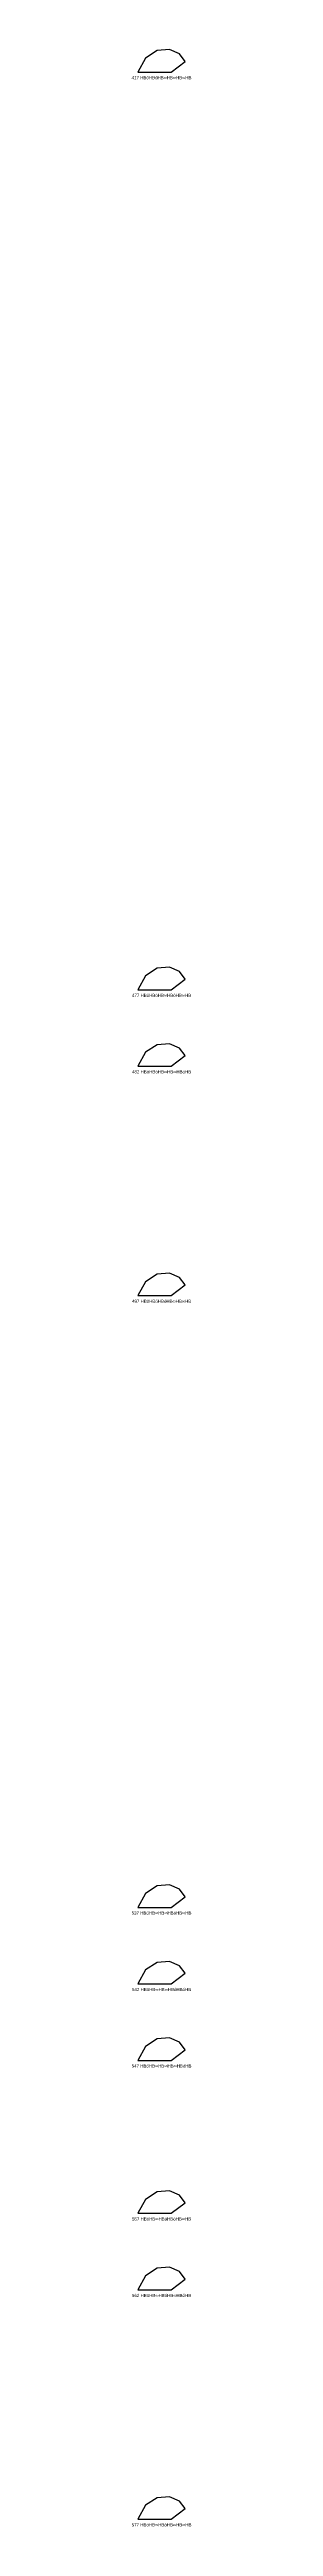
# Model space of a CAD drawing. Header units: millimetres. Extents: x 122552 to 1654769, y -10280102 to 62068.
# Drawn here: x 1292292 to 1312968, y -6102590 to -5239463 of the extents above; entities that cross this region are included whole.
import ezdxf
from ezdxf.enums import TextEntityAlignment as Align

# ---------------------------------------------------------------- set-up
doc = ezdxf.new("R2010")
doc.units = ezdxf.units.MM
doc.styles.add('Arial', font='arial_0.ttf')

msp = doc.modelspace()

# ---------------------------------------------------------------- linework, layer by layer
for points in [[(1305415, -5239463), (1301159, -5239801), (1297086, -5242448), (1294450, -5247306), (1306037, -5247306), (1310855, -5243601), (1308845, -5240987)], [(1305415, -5559247), (1301159, -5559585), (1297086, -5562232), (1294450, -5567090), (1306037, -5567090), (1310855, -5563385), (1308845, -5560771)], [(1305415, -5585896), (1301159, -5586234), (1297086, -5588881), (1294450, -5593739), (1306037, -5593739), (1310855, -5590034), (1308845, -5587419)], [(1305415, -5665842), (1301159, -5666180), (1297086, -5668827), (1294450, -5673685), (1306037, -5673685), (1310855, -5669980), (1308845, -5667365)], [(1305415, -5879031), (1301159, -5879369), (1297086, -5882016), (1294450, -5886874), (1306037, -5886874), (1310855, -5883169), (1308845, -5880555)], [(1305415, -5905680), (1301159, -5906018), (1297086, -5908665), (1294450, -5913523), (1306037, -5913523), (1310855, -5909818), (1308845, -5907203)], [(1305415, -5932329), (1301159, -5932666), (1297086, -5935314), (1294450, -5940171), (1306037, -5940171), (1310855, -5936467), (1308845, -5933852)], [(1305415, -5985626), (1301159, -5985964), (1297086, -5988611), (1294450, -5993469), (1306037, -5993469), (1310855, -5989764), (1308845, -5987149)], [(1305415, -6012275), (1301159, -6012612), (1297086, -6015260), (1294450, -6020117), (1306037, -6020117), (1310855, -6016413), (1308845, -6013798)], [(1305415, -6092221), (1301159, -6092558), (1297086, -6095206), (1294450, -6100063), (1306037, -6100063), (1310855, -6096359), (1308845, -6093744)]]:
    msp.add_lwpolyline(points, close=True)

# ---------------------------------------------------------------- texts
at = {"style": 'Arial'}
for s, p in [('417 HBöHBòHB∞HB∞HB∞HB', (1302652, -5249267)), ('477 HBöHBóHB∞HBóHB∞HB', (1302652, -5569051)), ('482 HBöHBóHB∞HB∞HBóHB', (1302652, -5595699)), ('497 HBöHBóHBóHB∞HB∞HB', (1302652, -5675645)), ('537 HBöHB∞HB∞HBòHB∞HB', (1302652, -5888835)), ('542 HBöHB∞HB∞HBóHBóHB', (1302652, -5915483)), ('547 HBöHB∞HB∞HB∞HBòHB', (1302652, -5942132)), ('557 HBöHB∞HBóHBóHB∞HB', (1302652, -5995429)), ('562 HBöHB∞HBóHB∞HBóHB', (1302652, -6022078)), ('577 HBöHB∞HBòHB∞HB∞HB', (1302652, -6102024))]:
    msp.add_text(s, height=1100, dxfattribs=at).set_placement(p, align=Align.MIDDLE_CENTER)

doc.saveas('drawing.dxf')
